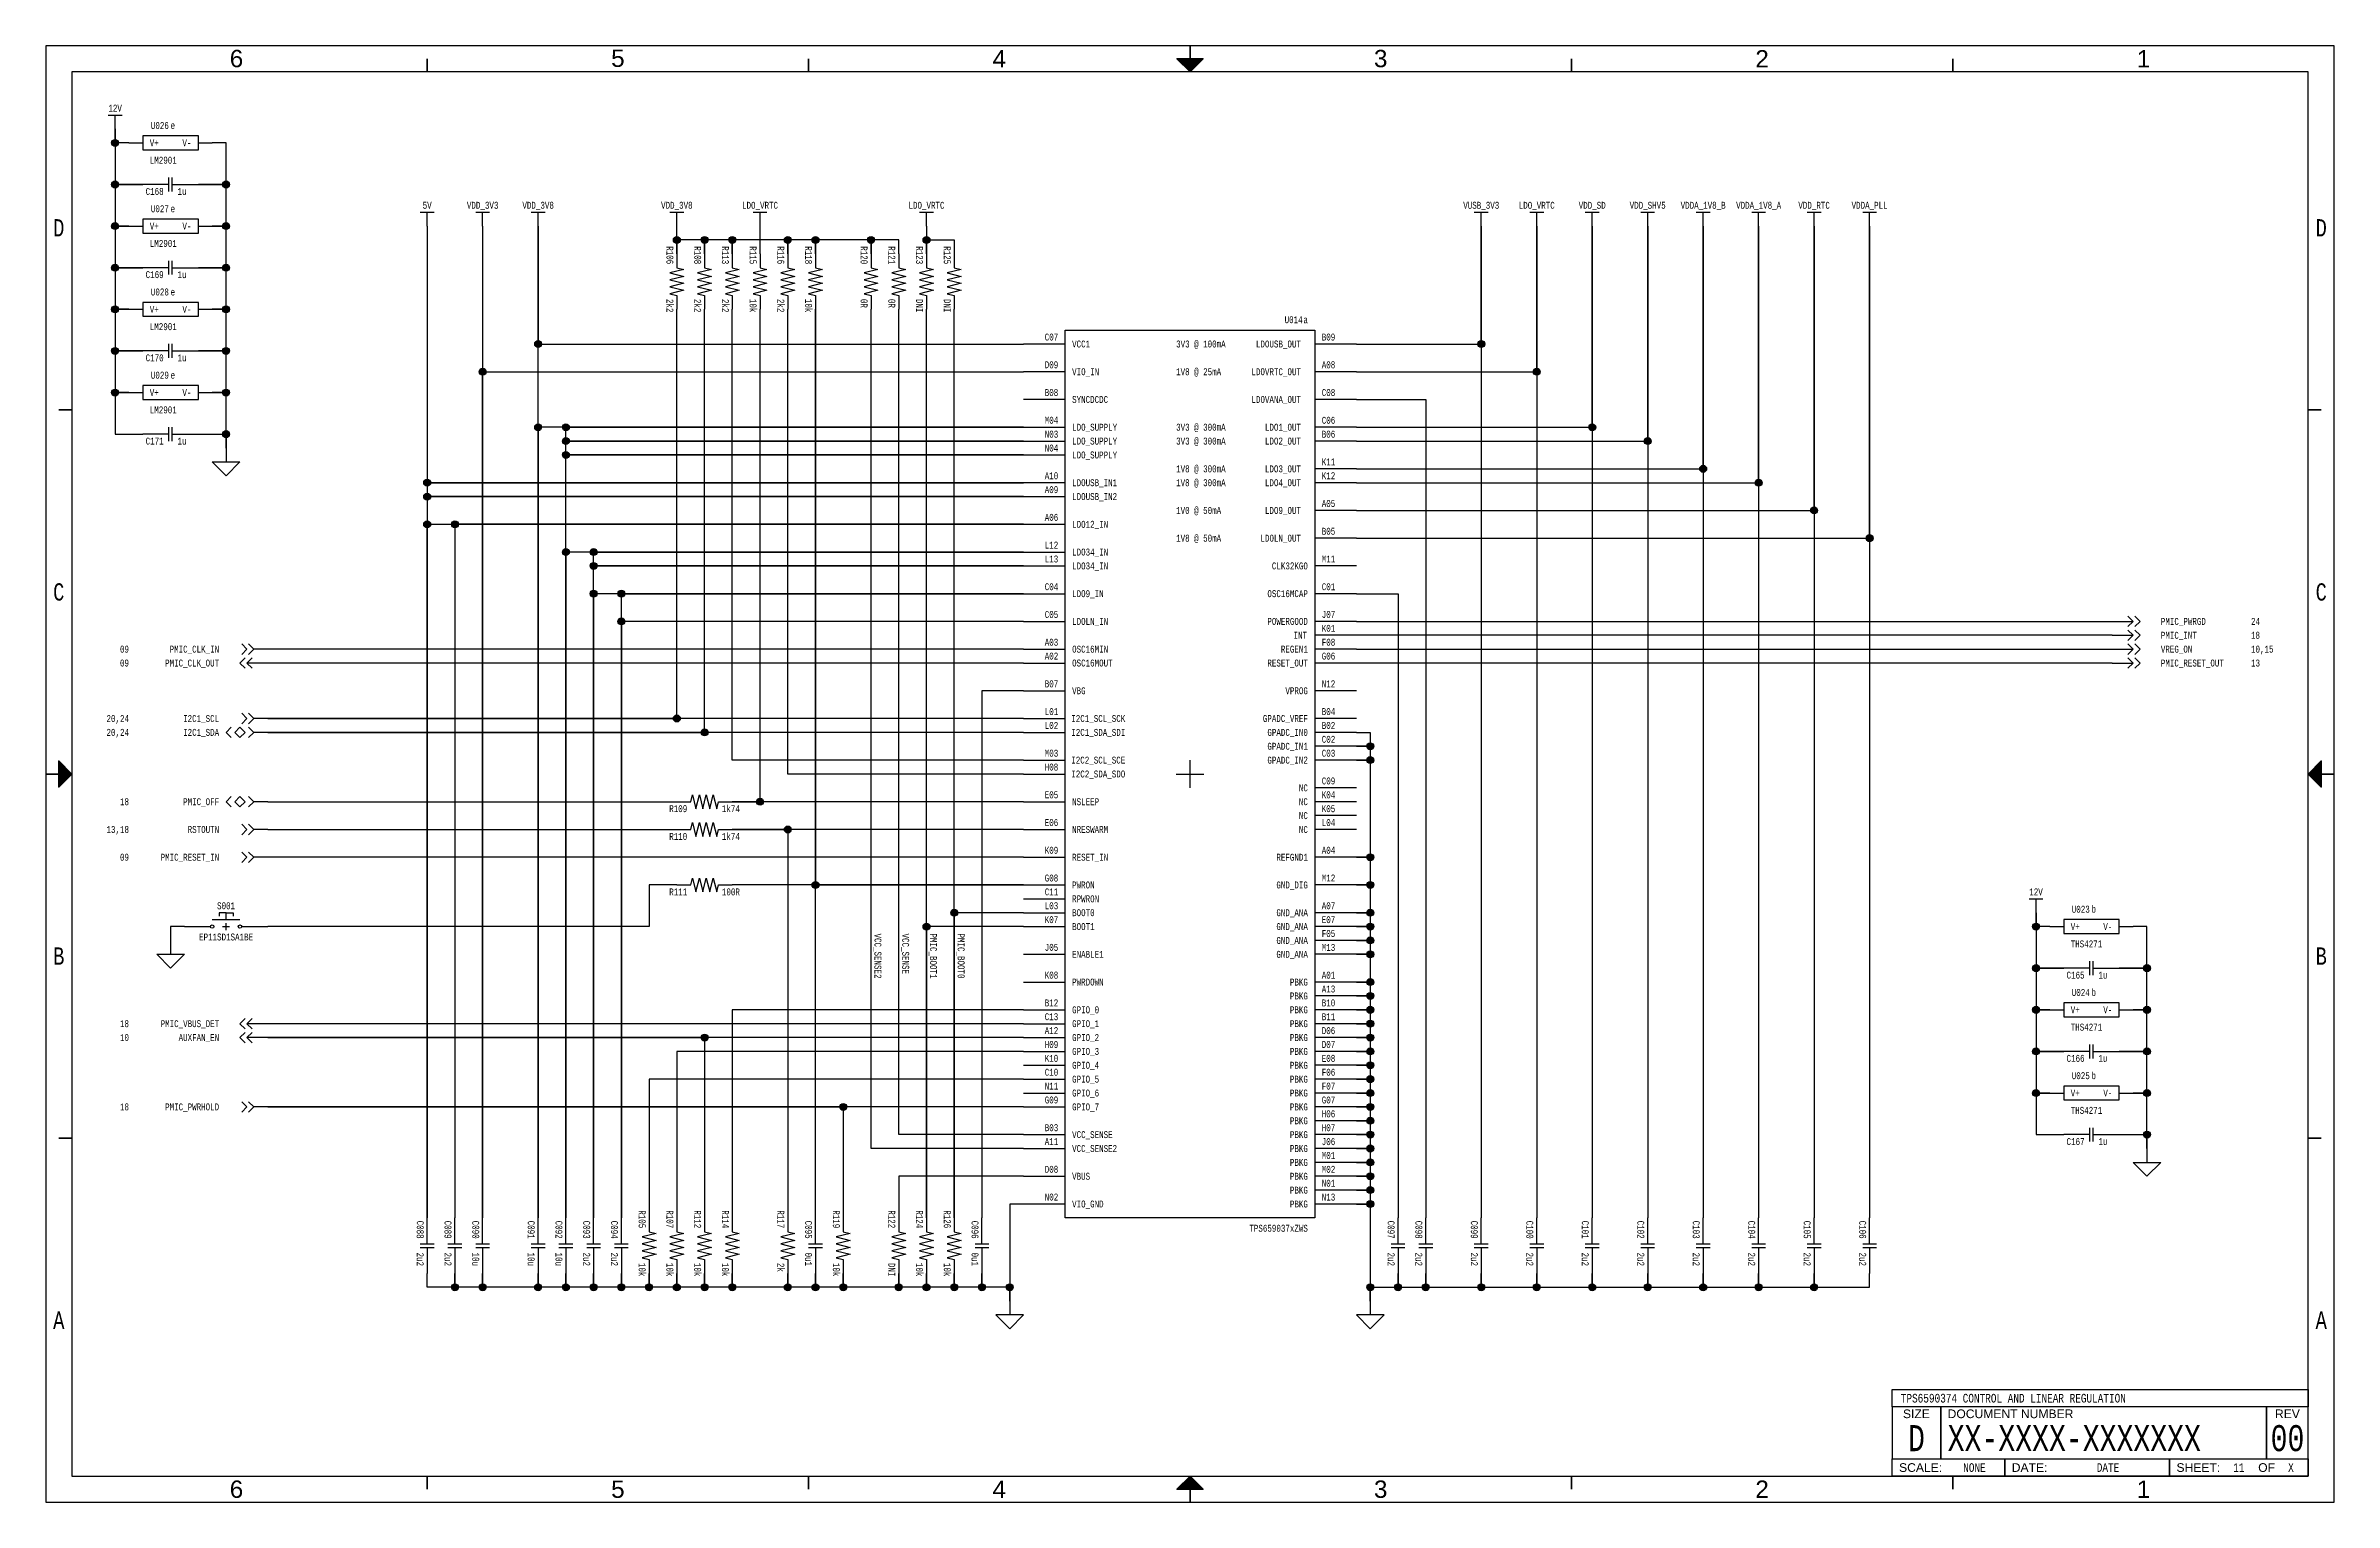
# Paper-space layout '11' of a CAD drawing. Header units: inches. Extents: x 0.2 to 16.8, y 0.2 to 10.8.
import ezdxf
from ezdxf.enums import TextEntityAlignment as Align

# ---------------------------------------------------------------- set-up
doc = ezdxf.new("R2010")
doc.units = ezdxf.units.IN
doc.header["$MEASUREMENT"] = 0
for name, color, linetype in [('BORDER', 13, 'Continuous'), ('COMPONENT', 14, 'Continuous'), ('SIGNAL', 84, 'Continuous'), ('TEXT', 252, 'Continuous')]:
    doc.layers.add(name, color=color, linetype=linetype)
doc.styles.add('Monotxt_75', font='monotxt.shx', dxfattribs={"width": 0.75})
doc.styles.get("Standard").update_dxf_attribs({"font": 'arial.ttf'})

psp = doc.layouts.new('11')

# ---------------------------------------------------------------- texts
at = {"layer": 'TEXT', "style": 'Monotxt_75', "width": 0.75}
for s, p in [('12V', (0.75, 10.275)), ('5V', (3, 9.575)), ('VDD_3V3', (3.4, 9.575)), ('VDD_3V8', (3.8, 9.575)), ('VDD_3V8', (4.8, 9.575)), ('LDO_VRTC', (5.4, 9.575)), ('LDO_VRTC', (6.6, 9.575)), ('VUSB_3V3', (10.6, 9.575)), ('LDO_VRTC', (11, 9.575)), ('VDD_SD', (11.4, 9.575)), ('VDD_SHV5', (11.8, 9.575)), ('VDDA_1V8_B', (12.2, 9.575)), ('VDDA_1V8_A', (12.6, 9.575)), ('VDD_RTC', (13, 9.575)), ('VDDA_PLL', (13.4, 9.575)), ('12V', (14.6, 4.625))]:
    psp.add_text(s, height=0.05, dxfattribs=at).set_placement(p, align=Align.CENTER)
for s, p in [('3V3 @ 100mA', (8.4, 8.575)), ('1V8 @ 25mA', (8.4, 8.375)), ('3V3 @ 300mA', (8.4, 7.975)), ('3V3 @ 300mA', (8.4, 7.875)), ('1V8 @ 300mA', (8.4, 7.675)), ('1V8 @ 300mA', (8.4, 7.575)), ('1V0 @ 50mA', (8.4, 7.375)), ('1V8 @ 50mA', (8.4, 7.175))]:
    psp.add_text(s, height=0.05, dxfattribs=at).set_placement(p)
for s, p in [('PMIC_PWRGD', (15.5, 6.6)), ('24', (16.15, 6.6)), ('PMIC_INT', (15.5, 6.5)), ('18', (16.15, 6.5)), ('VREG_ON', (15.5, 6.4)), ('PMIC_RESET_OUT', (15.5, 6.3)), ('10,15', (16.15, 6.4)), ('13', (16.15, 6.3))]:
    psp.add_text(s, height=0.05, dxfattribs=at).set_placement(p, align=Align.MIDDLE_LEFT)
for s, p in [('09', (0.85, 6.4)), ('09', (0.85, 6.3)), ('PMIC_CLK_OUT', (1.5, 6.3)), ('PMIC_CLK_IN', (1.5, 6.4)), ('20,24', (0.85, 5.9)), ('20,24', (0.85, 5.8)), ('I2C1_SCL', (1.5, 5.9)), ('I2C1_SDA', (1.5, 5.8)), ('18', (0.85, 5.3)), ('PMIC_OFF', (1.5, 5.3)), ('13,18', (0.85, 5.1)), ('RSTOUTN', (1.5, 5.1)), ('09', (0.85, 4.9)), ('PMIC_RESET_IN', (1.5, 4.9)), ('18', (0.85, 3.7)), ('PMIC_VBUS_DET', (1.5, 3.7)), ('10', (0.85, 3.6)), ('AUXFAN_EN', (1.5, 3.6)), ('18', (0.85, 3.1)), ('PMIC_PWRHOLD', (1.5, 3.1))]:
    psp.add_text(s, height=0.05, dxfattribs=at).set_placement(p, align=Align.MIDDLE_RIGHT)
for s, p in [('VCC_SENSE2', (6.225, 4.35)), ('VCC_SENSE', (6.425, 4.35)), ('PMIC_BOOT1', (6.625, 4.35)), ('PMIC_BOOT0', (6.825, 4.35))]:
    psp.add_text(s, height=0.05, rotation=270, dxfattribs=at).set_placement(p)

# ---------------------------------------------------------------- blocks, each defined once
blk = doc.blocks.new('ANSI B Frame')
at = {"layer": 'BORDER', "lineweight": 35}
h = blk.add_hatch(color=256, dxfattribs=at)
h.dxf.hatch_style = 1
h.paths.add_polyline_path([(8.59375, 10.65625), (8.5, 10.65625), (8.5, 10.5625)])
h.paths.add_polyline_path([(8.5, 10.5625), (8.5, 10.65625), (8.40625, 10.65625)])
h = blk.add_hatch(color=256, dxfattribs=at)
h.dxf.hatch_style = 1
h.paths.add_polyline_path([(0.34375, 5.59375), (0.34375, 5.5), (0.4375, 5.5)])
h.paths.add_polyline_path([(0.4375, 5.5), (0.34375, 5.5), (0.34375, 5.40625)])
h = blk.add_hatch(color=256, dxfattribs=at)
h.dxf.hatch_style = 1
h.paths.add_polyline_path([(16.65625, 5.59375), (16.65625, 5.5), (16.5625, 5.5)])
h.paths.add_polyline_path([(16.5625, 5.5), (16.65625, 5.5), (16.65625, 5.40625)])
h = blk.add_hatch(color=256, dxfattribs=at)
h.dxf.hatch_style = 1
h.paths.add_polyline_path([(8.59375, 0.34375), (8.5, 0.34375), (8.5, 0.4375)])
h.paths.add_polyline_path([(8.5, 0.4375), (8.5, 0.34375), (8.40625, 0.34375)])
at = {"layer": 'BORDER'}
for points in [[(0.25, 0.25), (16.75, 0.25), (16.75, 10.75), (0.25, 10.75)], [(0.4375, 0.4375), (16.5625, 0.4375), (16.5625, 10.5625), (0.4375, 10.5625)], [(13.5625, 1.0625), (16.5625, 1.0625), (16.5625, 0.9375), (13.5625, 0.9375)], [(13.5625, 0.9375), (13.5625, 0.5625), (13.9125, 0.5625), (13.9125, 0.9375), (13.9125, 0.5625), (16.2625, 0.5625), (16.2625, 0.9375), (16.2625, 0.5625), (16.5625, 0.5625), (16.5625, 0.9375)], [(16.5625, 0.4375), (15.5625, 0.4375), (15.5625, 0.5625), (15.5625, 0.4375), (14.375, 0.4375), (14.375, 0.5625), (14.375, 0.4375), (13.5625, 0.4375), (13.5625, 0.5625), (16.5625, 0.5625)]]:
    blk.add_lwpolyline(points, close=True, dxfattribs=at)
at = {"layer": 'BORDER', "lineweight": 35}
for points in [[(8.5, 10.5625), (8.5, 10.75)], [(3, 10.65625), (3, 10.5625)], [(5.75, 10.65625), (5.75, 10.5625)], [(11.25, 10.65625), (11.25, 10.5625)], [(14, 10.65625), (14, 10.5625)], [(0.34375, 8.125), (0.4375, 8.125)], [(16.65625, 8.125), (16.5625, 8.125)], [(0.4375, 5.5), (0.25, 5.5)], [(16.5625, 5.5), (16.75, 5.5)], [(0.34375, 2.875), (0.4375, 2.875)], [(16.65625, 2.875), (16.5625, 2.875)], [(3, 0.34375), (3, 0.4375)], [(5.75, 0.34375), (5.75, 0.4375)], [(8.5, 0.4375), (8.5, 0.25)], [(11.25, 0.34375), (11.25, 0.4375)], [(14, 0.34375), (14, 0.4375)]]:
    blk.add_lwpolyline(points, dxfattribs=at)
for points in [[(8.5, 10.5625), (8.59375, 10.65625), (8.40625, 10.65625)], [(0.4375, 5.5), (0.34375, 5.59375), (0.34375, 5.40625)], [(16.5625, 5.5), (16.65625, 5.59375), (16.65625, 5.40625)], [(8.5, 0.4375), (8.59375, 0.34375), (8.40625, 0.34375)]]:
    blk.add_lwpolyline(points, close=True, dxfattribs=at)
at = {"layer": 'BORDER', "style": 'Monotxt_75', "width": 0.75}
for s, p in [('D', (0.34375, 9.4375)), ('D', (16.65625, 9.4375)), ('C', (0.34375, 6.8125)), ('C', (16.65625, 6.8125)), ('B', (0.34375, 4.1875)), ('B', (16.65625, 4.1875)), ('A', (0.34375, 1.5625)), ('A', (16.65625, 1.5625))]:
    blk.add_text(s, height=0.125, dxfattribs=at).set_placement(p, align=Align.MIDDLE_CENTER)
at = {"layer": 'BORDER'}
for s, p in [('SIZE', (13.7375, 0.8875)), ('REV', (16.4125, 0.8875)), ('OF', (16.2625, 0.5))]:
    blk.add_text(s, height=0.0625, dxfattribs=at).set_placement(p, align=Align.MIDDLE_CENTER)
for s, p in [('DOCUMENT NUMBER', (13.9625, 0.8875)), ('SCALE:', (13.6125, 0.5)), ('DATE:', (14.425, 0.5)), ('SHEET:', (15.6125, 0.5))]:
    blk.add_text(s, height=0.0625, dxfattribs=at).set_placement(p, align=Align.MIDDLE_LEFT)
at = {"layer": 'BORDER', "flags": 8}
for tag, p in [('ZN6', (1.625, 10.65787)), ('ZN5', (4.375, 10.66009)), ('ZN4', (7.125, 10.65625)), ('ZN3', (9.875, 10.65796)), ('ZN2', (12.625, 10.65574)), ('ZN1', (15.375, 10.65574)), ('ZN6', (1.625, 0.34375)), ('ZN5', (4.375, 0.34375)), ('ZN4', (7.125, 0.34375)), ('ZN3', (9.875, 0.34375)), ('ZN2', (12.625, 0.34375)), ('ZN1', (15.375, 0.34375))]:
    blk.add_attdef(tag, text='', height=0.125, dxfattribs=at).set_placement(p, align=Align.MIDDLE_CENTER)
at = {"layer": 'TEXT', "style": 'Monotxt_75', "width": 0.75, "flags": 8}
for tag, height, p in [('DESRP', 0.0625, (13.625, 1)), ('DWG_NO', 0.1875, (13.9625, 0.7125))]:
    blk.add_attdef(tag, text='', height=height, dxfattribs=at).set_placement(p, align=Align.MIDDLE_LEFT)
for tag, height, p in [('SHTSZ', 0.1875, (13.7375, 0.7125)), ('REV', 0.1875, (16.4125, 0.7125)), ('SCALE', 0.0625, (14.15625, 0.5)), ('REVDATE', 0.0625, (15.11875, 0.5)), ('CURRSHT', 0.0625, (16.0625, 0.5)), ('LASTSHT', 0.0625, (16.4375, 0.5))]:
    blk.add_attdef(tag, text='', height=height, dxfattribs=at).set_placement(p, align=Align.MIDDLE_CENTER)
blk = doc.blocks.new('TPS659037x_A')
blk.add_lwpolyline([(-0.9, 3.2), (0.9, 3.2), (0.9, -3.2), (-0.9, -3.2)], close=True)
for points in [[(-0.9, 3.1), (-1.2, 3.1)], [(1.2, 3.1), (0.9, 3.1)], [(-0.9, 2.9), (-1.2, 2.9)], [(1.2, 2.9), (0.9, 2.9)], [(-0.9, 2.7), (-1.2, 2.7)], [(1.2, 2.7), (0.9, 2.7)], [(-1.2, 2.5), (-0.9, 2.5)], [(1.2, 2.5), (0.9, 2.5)], [(-1.2, 2.4), (-0.9, 2.4)], [(1.2, 2.4), (0.9, 2.4)], [(-1.2, 2.3), (-0.9, 2.3)], [(1.2, 2.2), (0.9, 2.2)], [(-0.9, 2.1), (-1.2, 2.1)], [(-1.2, 2), (-0.9, 2)], [(1.2, 2.1), (0.9, 2.1)], [(1.2, 1.9), (0.9, 1.9)], [(-1.2, 1.8), (-0.9, 1.8)], [(1.2, 1.7), (0.9, 1.7)], [(-1.2, 1.6), (-0.9, 1.6)], [(-1.2, 1.5), (-0.9, 1.5)], [(1.2, 1.5), (0.9, 1.5)], [(-1.2, 1.3), (-0.9, 1.3)], [(1.2, 1.3), (0.9, 1.3)], [(-1.2, 1.1), (-0.9, 1.1)], [(1.2, 1.1), (0.9, 1.1)], [(1.2, 1), (0.9, 1)], [(-1.2, 0.9), (-0.9, 0.9)], [(1.2, 0.9), (0.9, 0.9)], [(-1.2, 0.8), (-0.9, 0.8)], [(1.2, 0.8), (0.9, 0.8)], [(-1.2, 0.6), (-0.9, 0.6)], [(1.2, 0.6), (0.9, 0.6)], [(-1.2, 0.4), (-0.9, 0.4)], [(1.2, 0.4), (0.9, 0.4)], [(-1.2, 0.3), (-0.9, 0.3)], [(1.2, 0.3), (0.9, 0.3)], [(1.2, 0.2), (0.9, 0.2)], [(-1.2, 0.1), (-0.9, 0.1)], [(1.2, 0.1), (0.9, 0.1)], [(-1.2, 0), (-0.9, 0)], [(1.2, -0.1), (0.9, -0.1)], [(-1.2, -0.2), (-0.9, -0.2)], [(1.2, -0.2), (0.9, -0.2)], [(1.2, -0.3), (0.9, -0.3)], [(-1.2, -0.4), (-0.9, -0.4)], [(1.2, -0.4), (0.9, -0.4)], [(-1.2, -0.6), (-0.9, -0.6)], [(1.2, -0.6), (0.9, -0.6)], [(-1.2, -0.8), (-0.9, -0.8)], [(1.2, -0.8), (0.9, -0.8)], [(-1.2, -0.9), (-0.9, -0.9)], [(-1.2, -1), (-0.9, -1)], [(-1.2, -1.1), (-0.9, -1.1)], [(1.2, -1), (0.9, -1)], [(1.2, -1.1), (0.9, -1.1)], [(-1.2, -1.3), (-0.9, -1.3)], [(1.2, -1.2), (0.9, -1.2)], [(1.2, -1.3), (0.9, -1.3)], [(-1.2, -1.5), (-0.9, -1.5)], [(1.2, -1.5), (0.9, -1.5)], [(1.2, -1.6), (0.9, -1.6)], [(-1.2, -1.7), (-0.9, -1.7)], [(-1.2, -1.8), (-0.9, -1.8)], [(1.2, -1.7), (0.9, -1.7)], [(1.2, -1.8), (0.9, -1.8)], [(-1.2, -1.9), (-0.9, -1.9)], [(1.2, -1.9), (0.9, -1.9)], [(-1.2, -2), (-0.9, -2)], [(-1.2, -2.1), (-0.9, -2.1)], [(1.2, -2), (0.9, -2)], [(1.2, -2.1), (0.9, -2.1)], [(-1.2, -2.2), (-0.9, -2.2)], [(-1.2, -2.3), (-0.9, -2.3)], [(1.2, -2.2), (0.9, -2.2)], [(1.2, -2.3), (0.9, -2.3)], [(-1.2, -2.4), (-0.9, -2.4)], [(1.2, -2.4), (0.9, -2.4)], [(-1.2, -2.6), (-0.9, -2.6)], [(1.2, -2.5), (0.9, -2.5)], [(1.2, -2.6), (0.9, -2.6)], [(-1.2, -2.7), (-0.9, -2.7)], [(1.2, -2.7), (0.9, -2.7)], [(1.2, -2.8), (0.9, -2.8)], [(-1.2, -2.9), (-0.9, -2.9)], [(1.2, -2.9), (0.9, -2.9)], [(-0.9, -3.1), (-1.2, -3.1)], [(1.2, -3), (0.9, -3)], [(1.2, -3.1), (0.9, -3.1)]]:
    blk.add_lwpolyline(points)
at = {"color": 7}
for points in [[(-0.1, 0), (0, 0), (0, 0.1)], [(0, -0.1), (0, 0), (0.1, 0)]]:
    blk.add_lwpolyline(points, dxfattribs=at)
at = {"layer": 'TEXT', "style": 'Monotxt_75', "width": 0.75}
for s, p in [('C07', (-0.95, 3.125)), ('a', (0.85, 3.25)), ('D09', (-0.95, 2.925)), ('B08', (-0.95, 2.725)), ('A10', (-0.95, 2.125)), ('A09', (-0.95, 2.025)), ('A06', (-0.95, 1.825)), ('C04', (-0.95, 1.325)), ('C05', (-0.95, 1.125)), ('A03', (-0.95, 0.925)), ('A02', (-0.95, 0.825)), ('B07', (-0.95, 0.625)), ('L01', (-0.95, 0.425)), ('L02', (-0.95, 0.325)), ('M03', (-0.95, 0.125)), ('H08', (-0.95, 0.025)), ('E05', (-0.95, -0.175)), ('E06', (-0.95, -0.375)), ('K09', (-0.95, -0.575)), ('G08', (-0.95, -0.775)), ('C11', (-0.95, -0.875)), ('L03', (-0.95, -0.975)), ('K07', (-0.95, -1.075)), ('J05', (-0.95, -1.275)), ('K08', (-0.95, -1.475)), ('B12', (-0.95, -1.675)), ('C13', (-0.95, -1.775)), ('A12', (-0.95, -1.875)), ('H09', (-0.95, -1.975)), ('C10', (-0.95, -2.175)), ('K10', (-0.95, -2.075)), ('N11', (-0.95, -2.275)), ('G09', (-0.95, -2.375)), ('A11', (-0.95, -2.675)), ('B03', (-0.95, -2.575)), ('D08', (-0.95, -2.875)), ('N02', (-0.95, -3.075))]:
    blk.add_text(s, height=0.05, dxfattribs=at).set_placement(p, align=Align.RIGHT)
for s, p in [('B09', (0.95, 3.125)), ('A08', (0.95, 2.925)), ('C08', (0.95, 2.725)), ('C06', (0.95, 2.525)), ('B06', (0.95, 2.425)), ('K11', (0.95, 2.225)), ('K12', (0.95, 2.125)), ('A05', (0.95, 1.925)), ('B05', (0.95, 1.725)), ('M11', (0.95, 1.525)), ('C01', (0.95, 1.325)), ('J07', (0.95, 1.125)), ('K01', (0.95, 1.025)), ('G06', (0.95, 0.825)), ('F08', (0.95, 0.925)), ('N12', (0.95, 0.625)), ('B04', (0.95, 0.425)), ('B02', (0.95, 0.325)), ('C02', (0.95, 0.225)), ('C03', (0.95, 0.125)), ('A04', (0.95, -0.575)), ('M12', (0.95, -0.775))]:
    blk.add_text(s, height=0.05, dxfattribs=at).set_placement(p)
for s, p in [('VCC1', (-0.85, 3.1)), ('VIO_IN', (-0.85, 2.9)), ('SYNCDCDC', (-0.85, 2.7)), ('LDO_SUPPLY', (-0.85, 2.5)), ('LDO_SUPPLY', (-0.85, 2.4)), ('LDO_SUPPLY', (-0.85, 2.3)), ('LDOUSB_IN1', (-0.85, 2.1)), ('LDOUSB_IN2', (-0.85, 2)), ('LDO12_IN', (-0.85, 1.8)), ('LDO34_IN', (-0.85, 1.6)), ('LDO34_IN', (-0.85, 1.5)), ('LDO9_IN', (-0.85, 1.3)), ('LDOLN_IN', (-0.85, 1.1)), ('OSC16MIN', (-0.85, 0.9)), ('OSC16MOUT', (-0.85, 0.8)), ('VBG', (-0.85, 0.6)), ('I2C1_SCL_SCK', (-0.856, 0.4)), ('I2C1_SDA_SDI', (-0.856, 0.3)), ('I2C2_SCL_SCE', (-0.856, 0.1)), ('I2C2_SDA_SDO', (-0.856, 0)), ('NSLEEP', (-0.85, -0.2)), ('NRESWARM', (-0.85, -0.4)), ('RESET_IN', (-0.85, -0.6)), ('PWRON', (-0.85, -0.8)), ('RPWRON', (-0.85, -0.9)), ('BOOT0', (-0.85, -1)), ('BOOT1', (-0.85, -1.1)), ('ENABLE1', (-0.85, -1.3)), ('PWRDOWN', (-0.85, -1.5)), ('GPIO_0', (-0.85, -1.7)), ('GPIO_1', (-0.85, -1.8)), ('GPIO_2', (-0.85, -1.9)), ('GPIO_3', (-0.85, -2)), ('GPIO_4', (-0.85, -2.1)), ('GPIO_5', (-0.85, -2.2)), ('GPIO_6', (-0.85, -2.3)), ('GPIO_7', (-0.85, -2.4)), ('VCC_SENSE', (-0.85, -2.6)), ('VCC_SENSE2', (-0.85, -2.7)), ('VBUS', (-0.85, -2.9)), ('VIO_GND', (-0.85, -3.1))]:
    blk.add_text(s, height=0.05, dxfattribs=at).set_placement(p, align=Align.MIDDLE_LEFT)
for s, p in [('LDOUSB_OUT', (0.8, 3.1)), ('LDOVRTC_OUT', (0.8, 2.9)), ('LDOVANA_OUT', (0.8, 2.7)), ('LDO1_OUT', (0.8, 2.5)), ('LDO2_OUT', (0.8, 2.4)), ('LDO3_OUT', (0.8, 2.2)), ('LDO4_OUT', (0.8, 2.1)), ('LDO9_OUT', (0.8, 1.9)), ('LDOLN_OUT', (0.8, 1.7)), ('CLK32KGO', (0.85, 1.5)), ('OSC16MCAP', (0.85, 1.3)), ('POWERGOOD', (0.85, 1.1)), ('INT', (0.844, 1)), ('RESET_OUT', (0.85, 0.8)), ('REGEN1', (0.85, 0.9)), ('VPROG', (0.85, 0.6)), ('GPADC_VREF', (0.85, 0.4)), ('GPADC_IN0', (0.85, 0.3)), ('GPADC_IN1', (0.85, 0.2)), ('GPADC_IN2', (0.85, 0.1)), ('NC', (0.85, -0.1)), ('NC', (0.85, -0.2)), ('NC', (0.85, -0.3)), ('NC', (0.85, -0.4)), ('REFGND1', (0.85, -0.6)), ('GND_DIG', (0.85, -0.8)), ('GND_ANA', (0.85, -1)), ('GND_ANA', (0.85, -1.1)), ('GND_ANA', (0.85, -1.2)), ('GND_ANA', (0.85, -1.3)), ('PBKG', (0.85, -1.5)), ('PBKG', (0.85, -1.6)), ('PBKG', (0.85, -1.7)), ('PBKG', (0.85, -1.8)), ('PBKG', (0.85, -1.9)), ('PBKG', (0.85, -2)), ('PBKG', (0.85, -2.1)), ('PBKG', (0.85, -2.2)), ('PBKG', (0.85, -2.3)), ('PBKG', (0.85, -2.4)), ('PBKG', (0.85, -2.5)), ('PBKG', (0.85, -2.6)), ('PBKG', (0.85, -2.7)), ('PBKG', (0.85, -2.8)), ('PBKG', (0.85, -2.9)), ('PBKG', (0.85, -3)), ('PBKG', (0.85, -3.1))]:
    blk.add_text(s, height=0.05, dxfattribs=at).set_placement(p, align=Align.MIDDLE_RIGHT)
blk.add_text('TPS659037xZWS', height=0.05, dxfattribs=at).set_placement((0.85, -3.25), align=Align.TOP_RIGHT)
at = {"layer": 'TEXT', "char_height": 0.05, "line_spacing_factor": 1.2, "style": 'Monotxt_75'}
for s, insert, width, attachment_point in [('M04\\PN03\\PN04', (-0.95, 2.575), 0.4, 3), ('L12\\PL13', (-0.95, 1.675), 0.25, 3), ('C09\\PK04\\PK05\\PL04', (0.95, -0.025), 0.55, 1), ('A07\\PE07\\PF05\\PM13', (0.95, -0.925), 0.55, 1), ('A01\\PA13\\PB10\\PB11\\PD06\\PD07\\PE08\\PF06\\PF07\\PG07\\PH06\\PH07\\PJ06\\PM01\\PM02\\PN01\\PN13', (0.95, -1.425), 0.55, 1)]:
    blk.add_mtext(s, dxfattribs=dict(at, insert=insert, width=width, attachment_point=attachment_point))
at = {"layer": 'TEXT', "style": 'Monotxt_75', "width": 0.75, "flags": 8}
blk.add_attdef('REFNO', text='', height=0.05, dxfattribs=at).set_placement((0.812, 3.25), align=Align.RIGHT)
blk = doc.blocks.new('FLOAT_GND')
blk.add_lwpolyline([(0, 0), (0, -0.05)])
blk.add_lwpolyline([(-0.05, -0.05), (0.05, -0.05), (0, -0.1)], close=True)
blk = doc.blocks.new('CONNECT')
blk.add_hatch(color=256).paths.add_polyline_path([(0.0125, 0, 1), (-0.0125, 0, 1)])
blk.add_circle((0, 0), 0.0125)
blk = doc.blocks.new('RES')
blk.add_lwpolyline([(-0.2, 0), (-0.1, 0), (-0.0875, 0.05), (-0.0625, -0.05), (-0.0375, 0.05), (-0.0125, -0.05), (0.0125, 0.05), (0.0375, -0.05), (0.0625, 0.05), (0.0875, -0.05), (0.1, 0), (0.2, 0)])
at = {"layer": 'TEXT', "style": 'Monotxt_75', "width": 0.75, "flags": 8}
blk.add_attdef('REFID', text='', height=0.05, dxfattribs=at).set_placement((-0.125, -0.025), align=Align.TOP_RIGHT)
blk.add_attdef('VALUE', text='', height=0.05, dxfattribs=at).set_placement((0.125, -0.025), align=Align.TOP_LEFT)
blk = doc.blocks.new('CAP')
for points in [[(0, 0.0125), (0, 0.2)], [(-0.05, 0.0125), (0.05, 0.0125)], [(-0.05, -0.0125), (0.05, -0.0125)], [(0, -0.0125), (0, -0.2)]]:
    blk.add_lwpolyline(points)
at = {"layer": 'TEXT', "style": 'Monotxt_75', "width": 0.75, "flags": 8}
blk.add_attdef('REFID', text='', height=0.05, rotation=270, dxfattribs=at).set_placement((-0.025, 0.05), align=Align.TOP_RIGHT)
blk.add_attdef('VALUE', text='', height=0.05, rotation=270, dxfattribs=at).set_placement((-0.025, -0.05), align=Align.TOP_LEFT)
blk = doc.blocks.new('FROM_CONN')
for points in [[(0, 0), (0.05, 0)], [(0.06875, 0.01875), (0.05, 0), (0.06875, -0.01875)], [(0.09375, 0.01875), (0.075, 0), (0.09375, -0.01875)]]:
    blk.add_lwpolyline(points)
blk = doc.blocks.new('TO_CONN')
for points in [[(0, 0), (0.075, 0)], [(0.05625, 0.01875), (0.075, 0), (0.05625, -0.01875)], [(0.08125, 0.01875), (0.1, 0), (0.08125, -0.01875)]]:
    blk.add_lwpolyline(points)
blk = doc.blocks.new('BIDIR_CONN')
for points in [[(0, 0), (0.05, 0)], [(0.06875, 0.01875), (0.05, 0), (0.06875, -0.01875)], [(0.13125, 0.01875), (0.15, 0), (0.13125, -0.01875)]]:
    blk.add_lwpolyline(points)
blk.add_lwpolyline([(0.1, 0.01875), (0.08125, 0), (0.1, -0.01875), (0.11875, 0)], close=True)
blk = doc.blocks.new('SUPPLY_BUS')
for points in [[(0, 0), (0.05, 0)], [(0.05, 0.025), (0.05, -0.025)]]:
    blk.add_lwpolyline(points)
blk = doc.blocks.new('SWITCH_MOM_PB')
for points in [[(-0.3, 0), (-0.1125, 0)], [(-0.1, 0.05), (0.1, 0.05)], [(0, 0.05), (0, 0.1), (-0.05, 0.1), (-0.05, 0.075)], [(0, 0.1), (0.05, 0.1), (0.05, 0.075)], [(0.1125, 0), (0.3, 0)]]:
    blk.add_lwpolyline(points)
at = {"color": 7}
for points in [[(-0.025, 0), (0, 0), (0, 0.025)], [(0, -0.025), (0, 0), (0.025, 0)]]:
    blk.add_lwpolyline(points, dxfattribs=at)
for centre in [(-0.1, 0), (0.1, 0)]:
    blk.add_circle(centre, 0.0125)
at = {"layer": 'TEXT', "style": 'Monotxt_75', "width": 0.75, "flags": 8}
blk.add_attdef('REFID', text='', height=0.05, dxfattribs=at).set_placement((0, 0.125), align=Align.CENTER)
blk.add_attdef('MFGPN', text='', height=0.05, dxfattribs=at).set_placement((0, -0.05), align=Align.TOP_CENTER)
blk = doc.blocks.new('OPAMP_GEN_PWR')
for points in [[(-0.3, 0), (-0.2, 0)], [(0.2, 0), (0.3, 0)]]:
    blk.add_lwpolyline(points)
blk.add_lwpolyline([(-0.2, -0.05), (0.2, -0.05), (0.2, 0.05), (-0.2, 0.05)], close=True)
at = {"layer": 'TEXT', "style": 'Monotxt_75', "width": 0.75}
blk.add_text('V+', height=0.05, dxfattribs=at).set_placement((-0.15, 0), align=Align.MIDDLE_LEFT)
blk.add_text('V-', height=0.05, dxfattribs=at).set_placement((0.15, 0), align=Align.MIDDLE_RIGHT)
at = {"layer": 'TEXT', "style": 'Monotxt_75', "width": 0.75, "flags": 8}
for tag, p in [('VP', (-0.225, 0.025)), ('REFID', (-0.0125, 0.1))]:
    blk.add_attdef(tag, text='', height=0.05, dxfattribs=at).set_placement(p, align=Align.RIGHT)
for tag, p in [('INST', (0, 0.1)), ('VN', (0.225, 0.025))]:
    blk.add_attdef(tag, p, '', height=0.05, dxfattribs=at)
blk.add_attdef('MFGPN', text='', height=0.05, dxfattribs=at).set_placement((-0.15, -0.1), align=Align.TOP_LEFT)

# ---------------------------------------------------------------- linework, layer by layer
at = {"layer": 'SIGNAL'}
for points in [[(0.85, 10.05), (0.75, 10.05), (0.75, 10.15), (0.75, 9.75), (0.95, 9.75), (0.775, 9.75), (0.75, 9.725), (0.75, 9.45), (0.85, 9.45), (0.775, 9.45), (0.75, 9.425), (0.75, 9.15), (0.95, 9.15), (0.775, 9.15), (0.75, 9.125), (0.75, 8.85), (0.85, 8.85), (0.775, 8.85), (0.75, 8.825), (0.75, 8.55), (0.95, 8.55), (0.775, 8.55), (0.75, 8.525), (0.75, 8.25), (0.85, 8.25), (0.775, 8.25), (0.75, 8.225), (0.75, 7.95), (0.95, 7.95)], [(1.35, 7.95), (1.55, 7.95), (1.55, 7.85), (1.55, 8.25), (1.45, 8.25), (1.525, 8.25), (1.55, 8.275), (1.55, 8.55), (1.35, 8.55), (1.525, 8.55), (1.55, 8.575), (1.55, 8.85), (1.45, 8.85), (1.525, 8.85), (1.55, 8.875), (1.55, 9.15), (1.35, 9.15), (1.525, 9.15), (1.55, 9.175), (1.55, 9.45), (1.45, 9.45), (1.525, 9.45), (1.55, 9.475), (1.55, 9.75), (1.35, 9.75), (1.525, 9.75), (1.55, 9.775), (1.55, 10.05), (1.45, 10.05)], [(3, 9.45), (3, 7.625), (3.025, 7.6), (7.3, 7.6), (3, 7.6), (3, 7.5), (7.3, 7.5), (3.025, 7.5), (3, 7.475), (3, 2.3), (3, 7.3), (7.3, 7.3), (3.2, 7.3), (3.2, 2.3)], [(3.4, 9.45), (3.4, 2.3), (3.4, 8.4), (7.3, 8.4)], [(7.3, 6.6), (4.4, 6.6), (4.4, 2.3), (4.4, 6.8), (7.3, 6.8), (4.2, 6.8), (4.2, 2.3), (4.2, 7), (7.3, 7), (4.225, 7), (4.2, 7.025), (4.2, 7.1), (7.3, 7.1), (4, 7.1), (4, 2.3), (4, 7.8), (7.3, 7.8), (4.025, 7.8), (4, 7.825), (4, 7.9), (7.3, 7.9), (4.025, 7.9), (4, 7.925), (4, 8), (7.3, 8), (3.8, 8), (3.8, 2.3), (3.8, 9.45), (3.8, 8.6), (7.3, 8.6)], [(6.4, 9.25), (6.4, 9.35), (6.2, 9.35), (6.2, 9.25), (6.2, 9.325), (6.175, 9.35), (5.8, 9.35), (5.8, 9.25), (5.8, 9.325), (5.775, 9.35), (5.625, 9.35), (5.6, 9.325), (5.6, 9.25), (5.6, 9.35), (5.2, 9.35), (5.2, 9.25), (5.2, 9.325), (5.175, 9.35), (5, 9.35), (5, 9.25), (5, 9.325), (4.975, 9.35), (4.8, 9.35), (4.8, 9.25), (4.8, 9.45)], [(5.4, 9.25), (5.4, 9.45)], [(6.6, 9.45), (6.6, 9.25), (6.6, 9.35), (6.8, 9.35), (6.8, 9.25)], [(9.7, 8.6), (10.6, 8.6), (10.6, 9.45), (10.6, 2.3)], [(9.7, 8.4), (11, 8.4), (11, 9.45), (11, 2.3)], [(9.7, 8), (11.4, 8), (11.4, 9.45), (11.4, 2.3)], [(9.7, 7.9), (11.8, 7.9), (11.8, 9.45), (11.8, 2.3)], [(9.7, 7.7), (12.2, 7.7), (12.2, 9.45), (12.2, 2.3)], [(9.7, 7.6), (12.6, 7.6), (12.6, 9.45), (12.6, 2.3)], [(9.7, 7.4), (13, 7.4), (13, 9.45), (13, 2.3)], [(9.7, 7.2), (13.4, 7.2), (13.4, 9.45), (13.4, 2.3)], [(7.3, 5.9), (1.85, 5.9), (4.8, 5.9), (4.8, 8.85)], [(7.3, 5.8), (1.85, 5.8), (5, 5.8), (5, 8.85)], [(7.3, 5.3), (5.2, 5.3), (5.4, 5.3), (5.4, 8.85)], [(5.8, 2.3), (5.8, 8.85), (5.8, 4.7), (7.3, 4.7), (5.2, 4.7)], [(7.3, 5.6), (5.2, 5.6), (5.2, 8.85)], [(7.3, 5.5), (5.6, 5.5), (5.6, 8.85)], [(7.3, 2.8), (6.2, 2.8), (6.2, 8.85)], [(7.3, 2.9), (6.4, 2.9), (6.4, 8.85)], [(7.3, 4.4), (6.6, 4.4), (6.6, 2.3), (6.6, 8.85)], [(7.3, 4.5), (6.8, 4.5), (6.8, 2.3), (6.8, 8.85)], [(9.7, 8.2), (10.2, 8.2), (10.2, 2.3)], [(9.7, 6.8), (10, 6.8), (10, 2.3)], [(9.7, 6.6), (15.15, 6.6)], [(15.15, 6.5), (9.7, 6.5)], [(7.3, 6.4), (1.85, 6.4)], [(7.3, 6.3), (1.85, 6.3)], [(9.7, 6.4), (15.15, 6.4)], [(15.15, 6.3), (9.7, 6.3)], [(7.3, 6.1), (7, 6.1), (7, 2.3)], [(9.7, 5.8), (9.8, 5.8), (9.8, 5.7), (9.7, 5.7), (9.775, 5.7), (9.8, 5.675), (9.8, 5.6), (9.7, 5.6), (9.775, 5.6), (9.8, 5.575), (9.8, 4.9), (9.7, 4.9), (9.775, 4.9), (9.8, 4.875), (9.8, 4.7), (9.7, 4.7), (9.775, 4.7), (9.8, 4.675), (9.8, 4.5), (9.7, 4.5), (9.775, 4.5), (9.8, 4.475), (9.8, 4.4), (9.7, 4.4), (9.775, 4.4), (9.8, 4.375), (9.8, 4.3), (9.7, 4.3), (9.775, 4.3), (9.8, 4.275), (9.8, 4.2), (9.7, 4.2), (9.775, 4.2), (9.8, 4.175), (9.8, 4), (9.7, 4), (9.775, 4), (9.8, 3.975), (9.8, 3.9), (9.7, 3.9), (9.775, 3.9), (9.8, 3.875), (9.8, 3.8), (9.7, 3.8), (9.775, 3.8), (9.8, 3.775), (9.8, 3.7), (9.7, 3.7), (9.775, 3.7), (9.8, 3.675), (9.8, 3.6), (9.7, 3.6), (9.775, 3.6), (9.8, 3.575), (9.8, 3.5), (9.7, 3.5), (9.775, 3.5), (9.8, 3.475), (9.8, 3.4), (9.7, 3.4), (9.775, 3.4), (9.8, 3.375), (9.8, 3.3), (9.7, 3.3), (9.775, 3.3), (9.8, 3.275), (9.8, 3.2), (9.7, 3.2), (9.775, 3.2), (9.8, 3.175), (9.8, 3.1), (9.7, 3.1), (9.775, 3.1), (9.8, 3.075), (9.8, 3), (9.7, 3), (9.775, 3), (9.8, 2.975), (9.8, 2.9), (9.7, 2.9), (9.775, 2.9), (9.8, 2.875), (9.8, 2.8), (9.7, 2.8), (9.775, 2.8), (9.8, 2.775), (9.8, 2.7), (9.7, 2.7), (9.775, 2.7), (9.8, 2.675), (9.8, 2.6), (9.7, 2.6), (9.775, 2.6), (9.8, 2.575), (9.8, 2.5), (9.7, 2.5), (9.775, 2.5), (9.8, 2.475), (9.8, 2.4), (9.7, 2.4), (9.775, 2.4), (9.8, 2.375), (9.8, 1.7), (9.8, 1.8), (10, 1.8), (10, 1.9), (10, 1.825), (10.025, 1.8), (10.2, 1.8), (10.2, 1.9), (10.2, 1.825), (10.225, 1.8), (10.6, 1.8), (10.6, 1.9), (10.6, 1.825), (10.625, 1.8), (11, 1.8), (11, 1.9), (11, 1.825), (11.025, 1.8), (11.4, 1.8), (11.4, 1.9), (11.4, 1.825), (11.425, 1.8), (11.8, 1.8), (11.8, 1.9), (11.8, 1.825), (11.825, 1.8), (12.2, 1.8), (12.2, 1.9), (12.2, 1.825), (12.225, 1.8), (12.6, 1.8), (12.6, 1.9), (12.6, 1.825), (12.625, 1.8), (13, 1.8), (13, 1.9), (13, 1.825), (13.025, 1.8), (13.4, 1.8), (13.4, 1.9)], [(1.85, 5.3), (4.8, 5.3)], [(1.85, 5.1), (4.8, 5.1)], [(7.3, 5.1), (5.2, 5.1), (5.6, 5.1), (5.6, 2.3)], [(7.3, 4.9), (1.85, 4.9)], [(4.8, 4.7), (4.6, 4.7), (4.6, 4.4), (1.85, 4.4)], [(14.7, 4.4), (14.6, 4.4), (14.6, 4.5), (14.6, 4.1), (14.8, 4.1), (14.625, 4.1), (14.6, 4.075), (14.6, 3.8), (14.7, 3.8), (14.625, 3.8), (14.6, 3.775), (14.6, 3.5), (14.8, 3.5), (14.625, 3.5), (14.6, 3.475), (14.6, 3.2), (14.7, 3.2), (14.625, 3.2), (14.6, 3.175), (14.6, 2.9), (14.8, 2.9)], [(1.25, 4.4), (1.15, 4.4), (1.15, 4.3)], [(15.2, 2.9), (15.4, 2.9), (15.4, 2.8), (15.4, 3.175), (15.375, 3.2), (15.3, 3.2), (15.4, 3.2), (15.4, 3.475), (15.375, 3.5), (15.2, 3.5), (15.4, 3.5), (15.4, 3.8), (15.3, 3.8), (15.375, 3.8), (15.4, 3.825), (15.4, 4.1), (15.2, 4.1), (15.375, 4.1), (15.4, 4.125), (15.4, 4.4), (15.3, 4.4)], [(7.3, 3.8), (5.2, 3.8), (5.2, 2.3)], [(7.3, 3.7), (1.85, 3.7)], [(7.3, 3.6), (1.85, 3.6), (5, 3.6), (5, 2.3)], [(7.3, 3.5), (4.8, 3.5), (4.8, 2.3)], [(7.3, 3.3), (4.6, 3.3), (4.6, 2.3)], [(7.3, 3.1), (1.85, 3.1), (6, 3.1), (6, 2.3)], [(7.3, 2.6), (6.4, 2.6), (6.4, 2.3)], [(7.3, 2.4), (7.2, 2.4), (7.2, 1.7), (7.2, 1.8), (7, 1.8), (7, 1.9), (7, 1.825), (6.975, 1.8), (6.8, 1.8), (6.8, 1.9), (6.8, 1.825), (6.775, 1.8), (6.6, 1.8), (6.6, 1.9), (6.6, 1.825), (6.575, 1.8), (6.4, 1.8), (6.4, 1.9), (6.4, 1.825), (6.375, 1.8), (6, 1.8), (6, 1.9), (6, 1.825), (5.975, 1.8), (5.8, 1.8), (5.8, 1.9), (5.8, 1.825), (5.775, 1.8), (5.6, 1.8), (5.6, 1.9), (5.6, 1.825), (5.575, 1.8), (5.2, 1.8), (5.2, 1.9), (5.2, 1.825), (5.175, 1.8), (5, 1.8), (5, 1.9), (5, 1.825), (4.975, 1.8), (4.8, 1.8), (4.8, 1.9), (4.8, 1.825), (4.775, 1.8), (4.6, 1.8), (4.6, 1.9), (4.6, 1.825), (4.575, 1.8), (4.4, 1.8), (4.4, 1.9), (4.4, 1.825), (4.375, 1.8), (4.2, 1.8), (4.2, 1.9), (4.2, 1.825), (4.175, 1.8), (4, 1.8), (4, 1.9), (4, 1.825), (3.975, 1.8), (3.8, 1.8), (3.8, 1.9), (3.8, 1.825), (3.775, 1.8), (3.4, 1.8), (3.4, 1.9), (3.4, 1.825), (3.375, 1.8), (3.2, 1.8), (3.2, 1.9), (3.2, 1.825), (3.175, 1.8), (3, 1.8), (3, 1.9)]]:
    psp.add_lwpolyline(points, dxfattribs=at)

# ---------------------------------------------------------------- block references
ref = psp.add_blockref('ANSI B Frame', (0, 0))
ref.add_attrib('SHTSZ', 'D', dxfattribs={"layer": 'TEXT', "height": 0.188, "style": 'Monotxt_75', "width": 0.75}).set_placement((13.738, 0.712), align=Align.MIDDLE_CENTER)
ref.add_attrib('DWG_NO', 'XX-XXXX-XXXXXXX', dxfattribs={"layer": 'TEXT', "height": 0.1875, "style": 'Monotxt_75', "width": 0.75}).set_placement((13.963, 0.712), align=Align.MIDDLE_LEFT)
ref.add_attrib('REV', '00', dxfattribs={"layer": 'TEXT', "height": 0.1875, "style": 'Monotxt_75', "width": 0.75}).set_placement((16.413, 0.712), align=Align.MIDDLE_CENTER)
ref.add_attrib('SCALE', 'NONE', dxfattribs={"layer": 'TEXT', "height": 0.0625, "style": 'Monotxt_75', "width": 0.75}).set_placement((14.156, 0.5), align=Align.MIDDLE_CENTER)
ref.add_attrib('REVDATE', 'DATE', dxfattribs={"layer": 'TEXT', "height": 0.0625, "style": 'Monotxt_75', "width": 0.75}).set_placement((15.119, 0.5), align=Align.MIDDLE_CENTER)
ref.add_attrib('CURRSHT', '11', dxfattribs={"layer": 'TEXT', "height": 0.0625, "style": 'Monotxt_75', "width": 0.75}).set_placement((16.062, 0.5), align=Align.MIDDLE_CENTER)
ref.add_attrib('LASTSHT', 'X', dxfattribs={"layer": 'TEXT', "height": 0.0625, "style": 'Monotxt_75', "width": 0.75}).set_placement((16.438, 0.5), align=Align.MIDDLE_CENTER)
ref.add_attrib('DESRP', 'TPS6590374 CONTROL AND LINEAR REGULATION', dxfattribs={"layer": 'TEXT', "height": 0.0625, "style": 'Monotxt_75', "width": 0.75}).set_placement((13.625, 1), align=Align.MIDDLE_LEFT)
ref.add_attrib('ZN1', '1', dxfattribs={"layer": 'BORDER', "height": 0.125}).set_placement((15.375, 0.344), align=Align.MIDDLE_CENTER)
ref.add_attrib('ZN1', '1', dxfattribs={"layer": 'BORDER', "height": 0.125}).set_placement((15.375, 10.656), align=Align.MIDDLE_CENTER)
ref.add_attrib('ZN2', '2', dxfattribs={"layer": 'BORDER', "height": 0.125}).set_placement((12.625, 0.344), align=Align.MIDDLE_CENTER)
ref.add_attrib('ZN2', '2', dxfattribs={"layer": 'BORDER', "height": 0.125}).set_placement((12.625, 10.656), align=Align.MIDDLE_CENTER)
ref.add_attrib('ZN3', '3', dxfattribs={"layer": 'BORDER', "height": 0.125}).set_placement((9.875, 0.344), align=Align.MIDDLE_CENTER)
ref.add_attrib('ZN3', '3', dxfattribs={"layer": 'BORDER', "height": 0.125}).set_placement((9.875, 10.658), align=Align.MIDDLE_CENTER)
ref.add_attrib('ZN4', '4', dxfattribs={"layer": 'BORDER', "height": 0.125}).set_placement((7.125, 0.344), align=Align.MIDDLE_CENTER)
ref.add_attrib('ZN4', '4', dxfattribs={"layer": 'BORDER', "height": 0.125}).set_placement((7.125, 10.656), align=Align.MIDDLE_CENTER)
ref.add_attrib('ZN5', '5', dxfattribs={"layer": 'BORDER', "height": 0.125}).set_placement((4.375, 0.344), align=Align.MIDDLE_CENTER)
ref.add_attrib('ZN5', '5', dxfattribs={"layer": 'BORDER', "height": 0.125}).set_placement((4.375, 10.66), align=Align.MIDDLE_CENTER)
ref.add_attrib('ZN6', '6', dxfattribs={"layer": 'BORDER', "height": 0.125}).set_placement((1.625, 0.344), align=Align.MIDDLE_CENTER)
ref.add_attrib('ZN6', '6', dxfattribs={"layer": 'BORDER', "height": 0.125}).set_placement((1.625, 10.658), align=Align.MIDDLE_CENTER)
at = {"layer": 'COMPONENT', "xscale": 2, "yscale": 2, "zscale": 2}
for name, p, rotation in [('SUPPLY_BUS', (0.75, 10.15), 90), ('SUPPLY_BUS', (3, 9.45), 90), ('SUPPLY_BUS', (3.4, 9.45), 90), ('SUPPLY_BUS', (3.8, 9.45), 90), ('SUPPLY_BUS', (4.8, 9.45), 90), ('SUPPLY_BUS', (5.4, 9.45), 90), ('SUPPLY_BUS', (6.6, 9.45), 90), ('SUPPLY_BUS', (10.6, 9.45), 90), ('SUPPLY_BUS', (11, 9.45), 90), ('SUPPLY_BUS', (11.4, 9.45), 90), ('SUPPLY_BUS', (11.8, 9.45), 90), ('SUPPLY_BUS', (12.2, 9.45), 90), ('SUPPLY_BUS', (12.6, 9.45), 90), ('SUPPLY_BUS', (13, 9.45), 90), ('SUPPLY_BUS', (13.4, 9.45), 90), ('FROM_CONN', (1.85, 6.4), 180), ('TO_CONN', (1.85, 6.3), 180), ('FROM_CONN', (1.85, 5.9), 180), ('FROM_CONN', (1.85, 5.1), 180), ('FROM_CONN', (1.85, 4.9), 180), ('SUPPLY_BUS', (14.6, 4.5), 90), ('TO_CONN', (1.85, 3.7), 180), ('TO_CONN', (1.85, 3.6), 180), ('FROM_CONN', (1.85, 3.1), 180)]:
    psp.add_blockref(name, p, dxfattribs=dict(at, rotation=rotation))
at = {"layer": 'COMPONENT'}
for name, p, values in [('OPAMP_GEN_PWR', (1.15, 10.05), {'REFID': 'U026', 'INST': 'e', 'MFGPN': 'LM2901'}), ('OPAMP_GEN_PWR', (1.15, 9.45), {'REFID': 'U027', 'INST': 'e', 'MFGPN': 'LM2901'}), ('OPAMP_GEN_PWR', (1.15, 8.85), {'REFID': 'U028', 'INST': 'e', 'MFGPN': 'LM2901'}), ('OPAMP_GEN_PWR', (1.15, 8.25), {'REFID': 'U029', 'INST': 'e', 'MFGPN': 'LM2901'}), ('RES', (5, 5.3), {'REFID': 'R109', 'VALUE': '1k74'}), ('RES', (5, 5.1), {'REFID': 'R110', 'VALUE': '1k74'}), ('RES', (5, 4.7), {'REFID': 'R111', 'VALUE': '100R'}), ('SWITCH_MOM_PB', (1.55, 4.4), {'REFID': 'S001', 'MFGPN': 'EP11SD1SA1BE'}), ('OPAMP_GEN_PWR', (15, 4.4), {'REFID': 'U023', 'INST': 'b', 'MFGPN': 'THS4271'}), ('OPAMP_GEN_PWR', (15, 3.8), {'REFID': 'U024', 'INST': 'b', 'MFGPN': 'THS4271'}), ('OPAMP_GEN_PWR', (15, 3.2), {'REFID': 'U025', 'INST': 'b', 'MFGPN': 'THS4271'})]:
    psp.add_blockref(name, p, dxfattribs=at).add_auto_attribs(values)
ref = psp.add_blockref('CAP', (1.15, 9.75), dxfattribs=dict(at, rotation=90))
ref.add_attrib('REFID', 'C168', dxfattribs={"layer": 'TEXT', "height": 0.05, "style": 'Monotxt_75', "width": 0.75}).set_placement((1.1, 9.725), align=Align.TOP_RIGHT)
ref.add_attrib('VALUE', '1u', dxfattribs={"layer": 'TEXT', "height": 0.05, "style": 'Monotxt_75', "width": 0.75}).set_placement((1.2, 9.725), align=Align.TOP_LEFT)
at = {"layer": 'COMPONENT', "rotation": 270}
for p, values in [((4.8, 9.05), {'REFID': 'R106', 'VALUE': '2k2'}), ((5, 9.05), {'REFID': 'R108', 'VALUE': '2k2'}), ((5.2, 9.05), {'REFID': 'R113', 'VALUE': '2k2'}), ((5.4, 9.05), {'REFID': 'R115', 'VALUE': '10k'}), ((5.6, 9.05), {'REFID': 'R116', 'VALUE': '2k2'}), ((5.8, 9.05), {'REFID': 'R118', 'VALUE': '10k'}), ((6.2, 9.05), {'REFID': 'R120', 'VALUE': '0R'}), ((6.4, 9.05), {'REFID': 'R121', 'VALUE': '0R'}), ((6.6, 9.05), {'REFID': 'R123', 'VALUE': 'DNI'}), ((6.8, 9.05), {'REFID': 'R125', 'VALUE': 'DNI'}), ((4.6, 2.1), {'REFID': 'R105', 'VALUE': '10k'}), ((4.8, 2.1), {'REFID': 'R107', 'VALUE': '10k'}), ((5, 2.1), {'REFID': 'R112', 'VALUE': '10k'}), ((5.2, 2.1), {'REFID': 'R114', 'VALUE': '10k'}), ((5.6, 2.1), {'REFID': 'R117', 'VALUE': '2k'}), ((6, 2.1), {'REFID': 'R119', 'VALUE': '10k'}), ((6.4, 2.1), {'REFID': 'R122', 'VALUE': 'DNI'}), ((6.6, 2.1), {'REFID': 'R124', 'VALUE': '10k'}), ((6.8, 2.1), {'REFID': 'R126', 'VALUE': '10k'})]:
    psp.add_blockref('RES', p, dxfattribs=at).add_auto_attribs(values)
at = {"layer": 'COMPONENT'}
ref = psp.add_blockref('CAP', (1.15, 9.15), dxfattribs=dict(at, rotation=90))
ref.add_attrib('REFID', 'C169', dxfattribs={"layer": 'TEXT', "height": 0.05, "style": 'Monotxt_75', "width": 0.75}).set_placement((1.1, 9.125), align=Align.TOP_RIGHT)
ref.add_attrib('VALUE', '1u', dxfattribs={"layer": 'TEXT', "height": 0.05, "style": 'Monotxt_75', "width": 0.75}).set_placement((1.2, 9.125), align=Align.TOP_LEFT)
ref = psp.add_blockref('TPS659037x_A', (8.5, 5.5), dxfattribs=at)
ref.add_attrib('REFNO', 'U014', dxfattribs={"layer": 'TEXT', "height": 0.05, "style": 'Monotxt_75', "width": 0.75}).set_placement((9.312, 8.75), align=Align.RIGHT)
ref = psp.add_blockref('CAP', (1.15, 8.55), dxfattribs=dict(at, rotation=90))
ref.add_attrib('REFID', 'C170', dxfattribs={"layer": 'TEXT', "height": 0.05, "style": 'Monotxt_75', "width": 0.75}).set_placement((1.1, 8.525), align=Align.TOP_RIGHT)
ref.add_attrib('VALUE', '1u', dxfattribs={"layer": 'TEXT', "height": 0.05, "style": 'Monotxt_75', "width": 0.75}).set_placement((1.2, 8.525), align=Align.TOP_LEFT)
ref = psp.add_blockref('CAP', (1.15, 7.95), dxfattribs=dict(at, rotation=90))
ref.add_attrib('REFID', 'C171', dxfattribs={"layer": 'TEXT', "height": 0.05, "style": 'Monotxt_75', "width": 0.75}).set_placement((1.1, 7.925), align=Align.TOP_RIGHT)
ref.add_attrib('VALUE', '1u', dxfattribs={"layer": 'TEXT', "height": 0.05, "style": 'Monotxt_75', "width": 0.75}).set_placement((1.2, 7.925), align=Align.TOP_LEFT)
at = {"layer": 'COMPONENT', "yscale": 2, "zscale": 2}
for name, p, xscale in [('FLOAT_GND', (1.55, 7.85), 2), ('TO_CONN', (15.15, 6.6), 2), ('TO_CONN', (15.15, 6.5), 2), ('TO_CONN', (15.15, 6.4), 2), ('TO_CONN', (15.15, 6.3), 2), ('BIDIR_CONN', (1.85, 5.8), -2), ('BIDIR_CONN', (1.85, 5.3), -2), ('FLOAT_GND', (1.15, 4.3), 2), ('FLOAT_GND', (15.4, 2.8), 2), ('FLOAT_GND', (7.2, 1.7), -2), ('FLOAT_GND', (9.8, 1.7), -2)]:
    psp.add_blockref(name, p, dxfattribs=dict(at, xscale=xscale))
at = {"layer": 'COMPONENT'}
ref = psp.add_blockref('CAP', (15, 4.1), dxfattribs=dict(at, rotation=90))
ref.add_attrib('REFID', 'C165', dxfattribs={"layer": 'TEXT', "height": 0.05, "style": 'Monotxt_75', "width": 0.75}).set_placement((14.95, 4.075), align=Align.TOP_RIGHT)
ref.add_attrib('VALUE', '1u', dxfattribs={"layer": 'TEXT', "height": 0.05, "style": 'Monotxt_75', "width": 0.75}).set_placement((15.05, 4.075), align=Align.TOP_LEFT)
ref = psp.add_blockref('CAP', (15, 3.5), dxfattribs=dict(at, rotation=90))
ref.add_attrib('REFID', 'C166', dxfattribs={"layer": 'TEXT', "height": 0.05, "style": 'Monotxt_75', "width": 0.75}).set_placement((14.95, 3.475), align=Align.TOP_RIGHT)
ref.add_attrib('VALUE', '1u', dxfattribs={"layer": 'TEXT', "height": 0.05, "style": 'Monotxt_75', "width": 0.75}).set_placement((15.05, 3.475), align=Align.TOP_LEFT)
ref = psp.add_blockref('CAP', (15, 2.9), dxfattribs=dict(at, rotation=90))
ref.add_attrib('REFID', 'C167', dxfattribs={"layer": 'TEXT', "height": 0.05, "style": 'Monotxt_75', "width": 0.75}).set_placement((14.95, 2.875), align=Align.TOP_RIGHT)
ref.add_attrib('VALUE', '1u', dxfattribs={"layer": 'TEXT', "height": 0.05, "style": 'Monotxt_75', "width": 0.75}).set_placement((15.05, 2.875), align=Align.TOP_LEFT)
ref = psp.add_blockref('CAP', (3, 2.1), dxfattribs=at)
ref.add_attrib('REFID', 'C088', dxfattribs={"layer": 'TEXT', "height": 0.05, "rotation": 270, "style": 'Monotxt_75', "width": 0.75}).set_placement((2.975, 2.15), align=Align.TOP_RIGHT)
ref.add_attrib('VALUE', '2u2', dxfattribs={"layer": 'TEXT', "height": 0.05, "rotation": 270, "style": 'Monotxt_75', "width": 0.75}).set_placement((2.975, 2.05), align=Align.TOP_LEFT)
ref = psp.add_blockref('CAP', (3.2, 2.1), dxfattribs=at)
ref.add_attrib('REFID', 'C089', dxfattribs={"layer": 'TEXT', "height": 0.05, "rotation": 270, "style": 'Monotxt_75', "width": 0.75}).set_placement((3.175, 2.15), align=Align.TOP_RIGHT)
ref.add_attrib('VALUE', '2u2', dxfattribs={"layer": 'TEXT', "height": 0.05, "rotation": 270, "style": 'Monotxt_75', "width": 0.75}).set_placement((3.175, 2.05), align=Align.TOP_LEFT)
ref = psp.add_blockref('CAP', (3.4, 2.1), dxfattribs=at)
ref.add_attrib('REFID', 'C090', dxfattribs={"layer": 'TEXT', "height": 0.05, "rotation": 270, "style": 'Monotxt_75', "width": 0.75}).set_placement((3.375, 2.15), align=Align.TOP_RIGHT)
ref.add_attrib('VALUE', '10u', dxfattribs={"layer": 'TEXT', "height": 0.05, "rotation": 270, "style": 'Monotxt_75', "width": 0.75}).set_placement((3.375, 2.05), align=Align.TOP_LEFT)
ref = psp.add_blockref('CAP', (3.8, 2.1), dxfattribs=at)
ref.add_attrib('REFID', 'C091', dxfattribs={"layer": 'TEXT', "height": 0.05, "rotation": 270, "style": 'Monotxt_75', "width": 0.75}).set_placement((3.775, 2.15), align=Align.TOP_RIGHT)
ref.add_attrib('VALUE', '10u', dxfattribs={"layer": 'TEXT', "height": 0.05, "rotation": 270, "style": 'Monotxt_75', "width": 0.75}).set_placement((3.775, 2.05), align=Align.TOP_LEFT)
ref = psp.add_blockref('CAP', (4, 2.1), dxfattribs=at)
ref.add_attrib('REFID', 'C092', dxfattribs={"layer": 'TEXT', "height": 0.05, "rotation": 270, "style": 'Monotxt_75', "width": 0.75}).set_placement((3.975, 2.15), align=Align.TOP_RIGHT)
ref.add_attrib('VALUE', '10u', dxfattribs={"layer": 'TEXT', "height": 0.05, "rotation": 270, "style": 'Monotxt_75', "width": 0.75}).set_placement((3.975, 2.05), align=Align.TOP_LEFT)
ref = psp.add_blockref('CAP', (4.2, 2.1), dxfattribs=at)
ref.add_attrib('REFID', 'C093', dxfattribs={"layer": 'TEXT', "height": 0.05, "rotation": 270, "style": 'Monotxt_75', "width": 0.75}).set_placement((4.175, 2.15), align=Align.TOP_RIGHT)
ref.add_attrib('VALUE', '2u2', dxfattribs={"layer": 'TEXT', "height": 0.05, "rotation": 270, "style": 'Monotxt_75', "width": 0.75}).set_placement((4.175, 2.05), align=Align.TOP_LEFT)
ref = psp.add_blockref('CAP', (4.4, 2.1), dxfattribs=at)
ref.add_attrib('REFID', 'C094', dxfattribs={"layer": 'TEXT', "height": 0.05, "rotation": 270, "style": 'Monotxt_75', "width": 0.75}).set_placement((4.375, 2.15), align=Align.TOP_RIGHT)
ref.add_attrib('VALUE', '2u2', dxfattribs={"layer": 'TEXT', "height": 0.05, "rotation": 270, "style": 'Monotxt_75', "width": 0.75}).set_placement((4.375, 2.05), align=Align.TOP_LEFT)
ref = psp.add_blockref('CAP', (5.8, 2.1), dxfattribs=at)
ref.add_attrib('REFID', 'C095', dxfattribs={"layer": 'TEXT', "height": 0.05, "rotation": 270, "style": 'Monotxt_75', "width": 0.75}).set_placement((5.775, 2.15), align=Align.TOP_RIGHT)
ref.add_attrib('VALUE', '0u1', dxfattribs={"layer": 'TEXT', "height": 0.05, "rotation": 270, "style": 'Monotxt_75', "width": 0.75}).set_placement((5.775, 2.05), align=Align.TOP_LEFT)
ref = psp.add_blockref('CAP', (7, 2.1), dxfattribs=at)
ref.add_attrib('REFID', 'C096', dxfattribs={"layer": 'TEXT', "height": 0.05, "rotation": 270, "style": 'Monotxt_75', "width": 0.75}).set_placement((6.975, 2.15), align=Align.TOP_RIGHT)
ref.add_attrib('VALUE', '0u1', dxfattribs={"layer": 'TEXT', "height": 0.05, "rotation": 270, "style": 'Monotxt_75', "width": 0.75}).set_placement((6.975, 2.05), align=Align.TOP_LEFT)
ref = psp.add_blockref('CAP', (10, 2.1), dxfattribs=at)
ref.add_attrib('REFID', 'C097', dxfattribs={"layer": 'TEXT', "height": 0.05, "rotation": 270, "style": 'Monotxt_75', "width": 0.75}).set_placement((9.975, 2.15), align=Align.TOP_RIGHT)
ref.add_attrib('VALUE', '2u2', dxfattribs={"layer": 'TEXT', "height": 0.05, "rotation": 270, "style": 'Monotxt_75', "width": 0.75}).set_placement((9.975, 2.05), align=Align.TOP_LEFT)
ref = psp.add_blockref('CAP', (10.2, 2.1), dxfattribs=at)
ref.add_attrib('REFID', 'C098', dxfattribs={"layer": 'TEXT', "height": 0.05, "rotation": 270, "style": 'Monotxt_75', "width": 0.75}).set_placement((10.175, 2.15), align=Align.TOP_RIGHT)
ref.add_attrib('VALUE', '2u2', dxfattribs={"layer": 'TEXT', "height": 0.05, "rotation": 270, "style": 'Monotxt_75', "width": 0.75}).set_placement((10.175, 2.05), align=Align.TOP_LEFT)
ref = psp.add_blockref('CAP', (10.6, 2.1), dxfattribs=at)
ref.add_attrib('REFID', 'C099', dxfattribs={"layer": 'TEXT', "height": 0.05, "rotation": 270, "style": 'Monotxt_75', "width": 0.75}).set_placement((10.575, 2.15), align=Align.TOP_RIGHT)
ref.add_attrib('VALUE', '2u2', dxfattribs={"layer": 'TEXT', "height": 0.05, "rotation": 270, "style": 'Monotxt_75', "width": 0.75}).set_placement((10.575, 2.05), align=Align.TOP_LEFT)
ref = psp.add_blockref('CAP', (11, 2.1), dxfattribs=at)
ref.add_attrib('REFID', 'C100', dxfattribs={"layer": 'TEXT', "height": 0.05, "rotation": 270, "style": 'Monotxt_75', "width": 0.75}).set_placement((10.975, 2.15), align=Align.TOP_RIGHT)
ref.add_attrib('VALUE', '2u2', dxfattribs={"layer": 'TEXT', "height": 0.05, "rotation": 270, "style": 'Monotxt_75', "width": 0.75}).set_placement((10.975, 2.05), align=Align.TOP_LEFT)
ref = psp.add_blockref('CAP', (11.4, 2.1), dxfattribs=at)
ref.add_attrib('REFID', 'C101', dxfattribs={"layer": 'TEXT', "height": 0.05, "rotation": 270, "style": 'Monotxt_75', "width": 0.75}).set_placement((11.375, 2.15), align=Align.TOP_RIGHT)
ref.add_attrib('VALUE', '2u2', dxfattribs={"layer": 'TEXT', "height": 0.05, "rotation": 270, "style": 'Monotxt_75', "width": 0.75}).set_placement((11.375, 2.05), align=Align.TOP_LEFT)
ref = psp.add_blockref('CAP', (11.8, 2.1), dxfattribs=at)
ref.add_attrib('REFID', 'C102', dxfattribs={"layer": 'TEXT', "height": 0.05, "rotation": 270, "style": 'Monotxt_75', "width": 0.75}).set_placement((11.775, 2.15), align=Align.TOP_RIGHT)
ref.add_attrib('VALUE', '2u2', dxfattribs={"layer": 'TEXT', "height": 0.05, "rotation": 270, "style": 'Monotxt_75', "width": 0.75}).set_placement((11.775, 2.05), align=Align.TOP_LEFT)
ref = psp.add_blockref('CAP', (12.2, 2.1), dxfattribs=at)
ref.add_attrib('REFID', 'C103', dxfattribs={"layer": 'TEXT', "height": 0.05, "rotation": 270, "style": 'Monotxt_75', "width": 0.75}).set_placement((12.175, 2.15), align=Align.TOP_RIGHT)
ref.add_attrib('VALUE', '2u2', dxfattribs={"layer": 'TEXT', "height": 0.05, "rotation": 270, "style": 'Monotxt_75', "width": 0.75}).set_placement((12.175, 2.05), align=Align.TOP_LEFT)
ref = psp.add_blockref('CAP', (12.6, 2.1), dxfattribs=at)
ref.add_attrib('REFID', 'C104', dxfattribs={"layer": 'TEXT', "height": 0.05, "rotation": 270, "style": 'Monotxt_75', "width": 0.75}).set_placement((12.575, 2.15), align=Align.TOP_RIGHT)
ref.add_attrib('VALUE', '2u2', dxfattribs={"layer": 'TEXT', "height": 0.05, "rotation": 270, "style": 'Monotxt_75', "width": 0.75}).set_placement((12.575, 2.05), align=Align.TOP_LEFT)
ref = psp.add_blockref('CAP', (13, 2.1), dxfattribs=at)
ref.add_attrib('REFID', 'C105', dxfattribs={"layer": 'TEXT', "height": 0.05, "rotation": 270, "style": 'Monotxt_75', "width": 0.75}).set_placement((12.975, 2.15), align=Align.TOP_RIGHT)
ref.add_attrib('VALUE', '2u2', dxfattribs={"layer": 'TEXT', "height": 0.05, "rotation": 270, "style": 'Monotxt_75', "width": 0.75}).set_placement((12.975, 2.05), align=Align.TOP_LEFT)
ref = psp.add_blockref('CAP', (13.4, 2.1), dxfattribs=at)
ref.add_attrib('REFID', 'C106', dxfattribs={"layer": 'TEXT', "height": 0.05, "rotation": 270, "style": 'Monotxt_75', "width": 0.75}).set_placement((13.375, 2.15), align=Align.TOP_RIGHT)
ref.add_attrib('VALUE', '2u2', dxfattribs={"layer": 'TEXT', "height": 0.05, "rotation": 270, "style": 'Monotxt_75', "width": 0.75}).set_placement((13.375, 2.05), align=Align.TOP_LEFT)
at = {"layer": 'SIGNAL', "xscale": 2, "yscale": 2, "zscale": 2}
for p in [(0.75, 10.05), (0.75, 9.75), (1.55, 9.75), (0.75, 9.45), (1.55, 9.45), (4.8, 9.35), (5, 9.35), (5.2, 9.35), (5.6, 9.35), (5.8, 9.35), (6.2, 9.35), (6.6, 9.35), (0.75, 9.15), (1.55, 9.15), (0.75, 8.85), (1.55, 8.85), (3.8, 8.6), (10.6, 8.6), (0.75, 8.55), (1.55, 8.55), (3.4, 8.4), (11, 8.4), (0.75, 8.25), (1.55, 8.25), (1.55, 7.95), (3.8, 8), (4, 8), (4, 7.9), (11.4, 8), (11.8, 7.9), (4, 7.8), (3, 7.6), (12.2, 7.7), (12.6, 7.6), (3, 7.5), (13, 7.4), (3, 7.3), (3.2, 7.3), (4, 7.1), (4.2, 7.1), (13.4, 7.2), (4.2, 7), (4.2, 6.8), (4.4, 6.8), (4.4, 6.6), (4.8, 5.9), (5, 5.8), (9.8, 5.7), (9.8, 5.6), (5.4, 5.3), (5.6, 5.1), (9.8, 4.9), (5.8, 4.7), (9.8, 4.7), (6.8, 4.5), (9.8, 4.5), (6.6, 4.4), (9.8, 4.4), (9.8, 4.3), (14.6, 4.4), (9.8, 4.2), (14.6, 4.1), (15.4, 4.1), (9.8, 4), (9.8, 3.9), (9.8, 3.8), (14.6, 3.8), (15.4, 3.8), (9.8, 3.7), (5, 3.6), (9.8, 3.6), (9.8, 3.5), (14.6, 3.5), (15.4, 3.5), (9.8, 3.4), (9.8, 3.3), (9.8, 3.2), (14.6, 3.2), (15.4, 3.2), (6, 3.1), (9.8, 3.1), (9.8, 3), (9.8, 2.9), (9.8, 2.8), (15.4, 2.9), (9.8, 2.7), (9.8, 2.6), (9.8, 2.5), (9.8, 2.4), (3.2, 1.8), (3.4, 1.8), (3.8, 1.8), (4, 1.8), (4.2, 1.8), (4.4, 1.8), (4.6, 1.8), (4.8, 1.8), (5, 1.8), (5.2, 1.8), (5.6, 1.8), (5.8, 1.8), (6, 1.8), (6.4, 1.8), (6.6, 1.8), (6.8, 1.8), (7, 1.8), (7.2, 1.8), (9.8, 1.8), (10, 1.8), (10.2, 1.8), (10.6, 1.8), (11, 1.8), (11.4, 1.8), (11.8, 1.8), (12.2, 1.8), (12.6, 1.8), (13, 1.8)]:
    psp.add_blockref('CONNECT', p, dxfattribs=at)

psp.set_redraw_order([(e.dxf.handle, doc.entitydb.next_handle()) for e in psp.query("TEXT MTEXT ATTDEF DIMENSION ARC_DIMENSION")])  # texts and dimensions are drawn at this point

doc.saveas('drawing.dxf')
